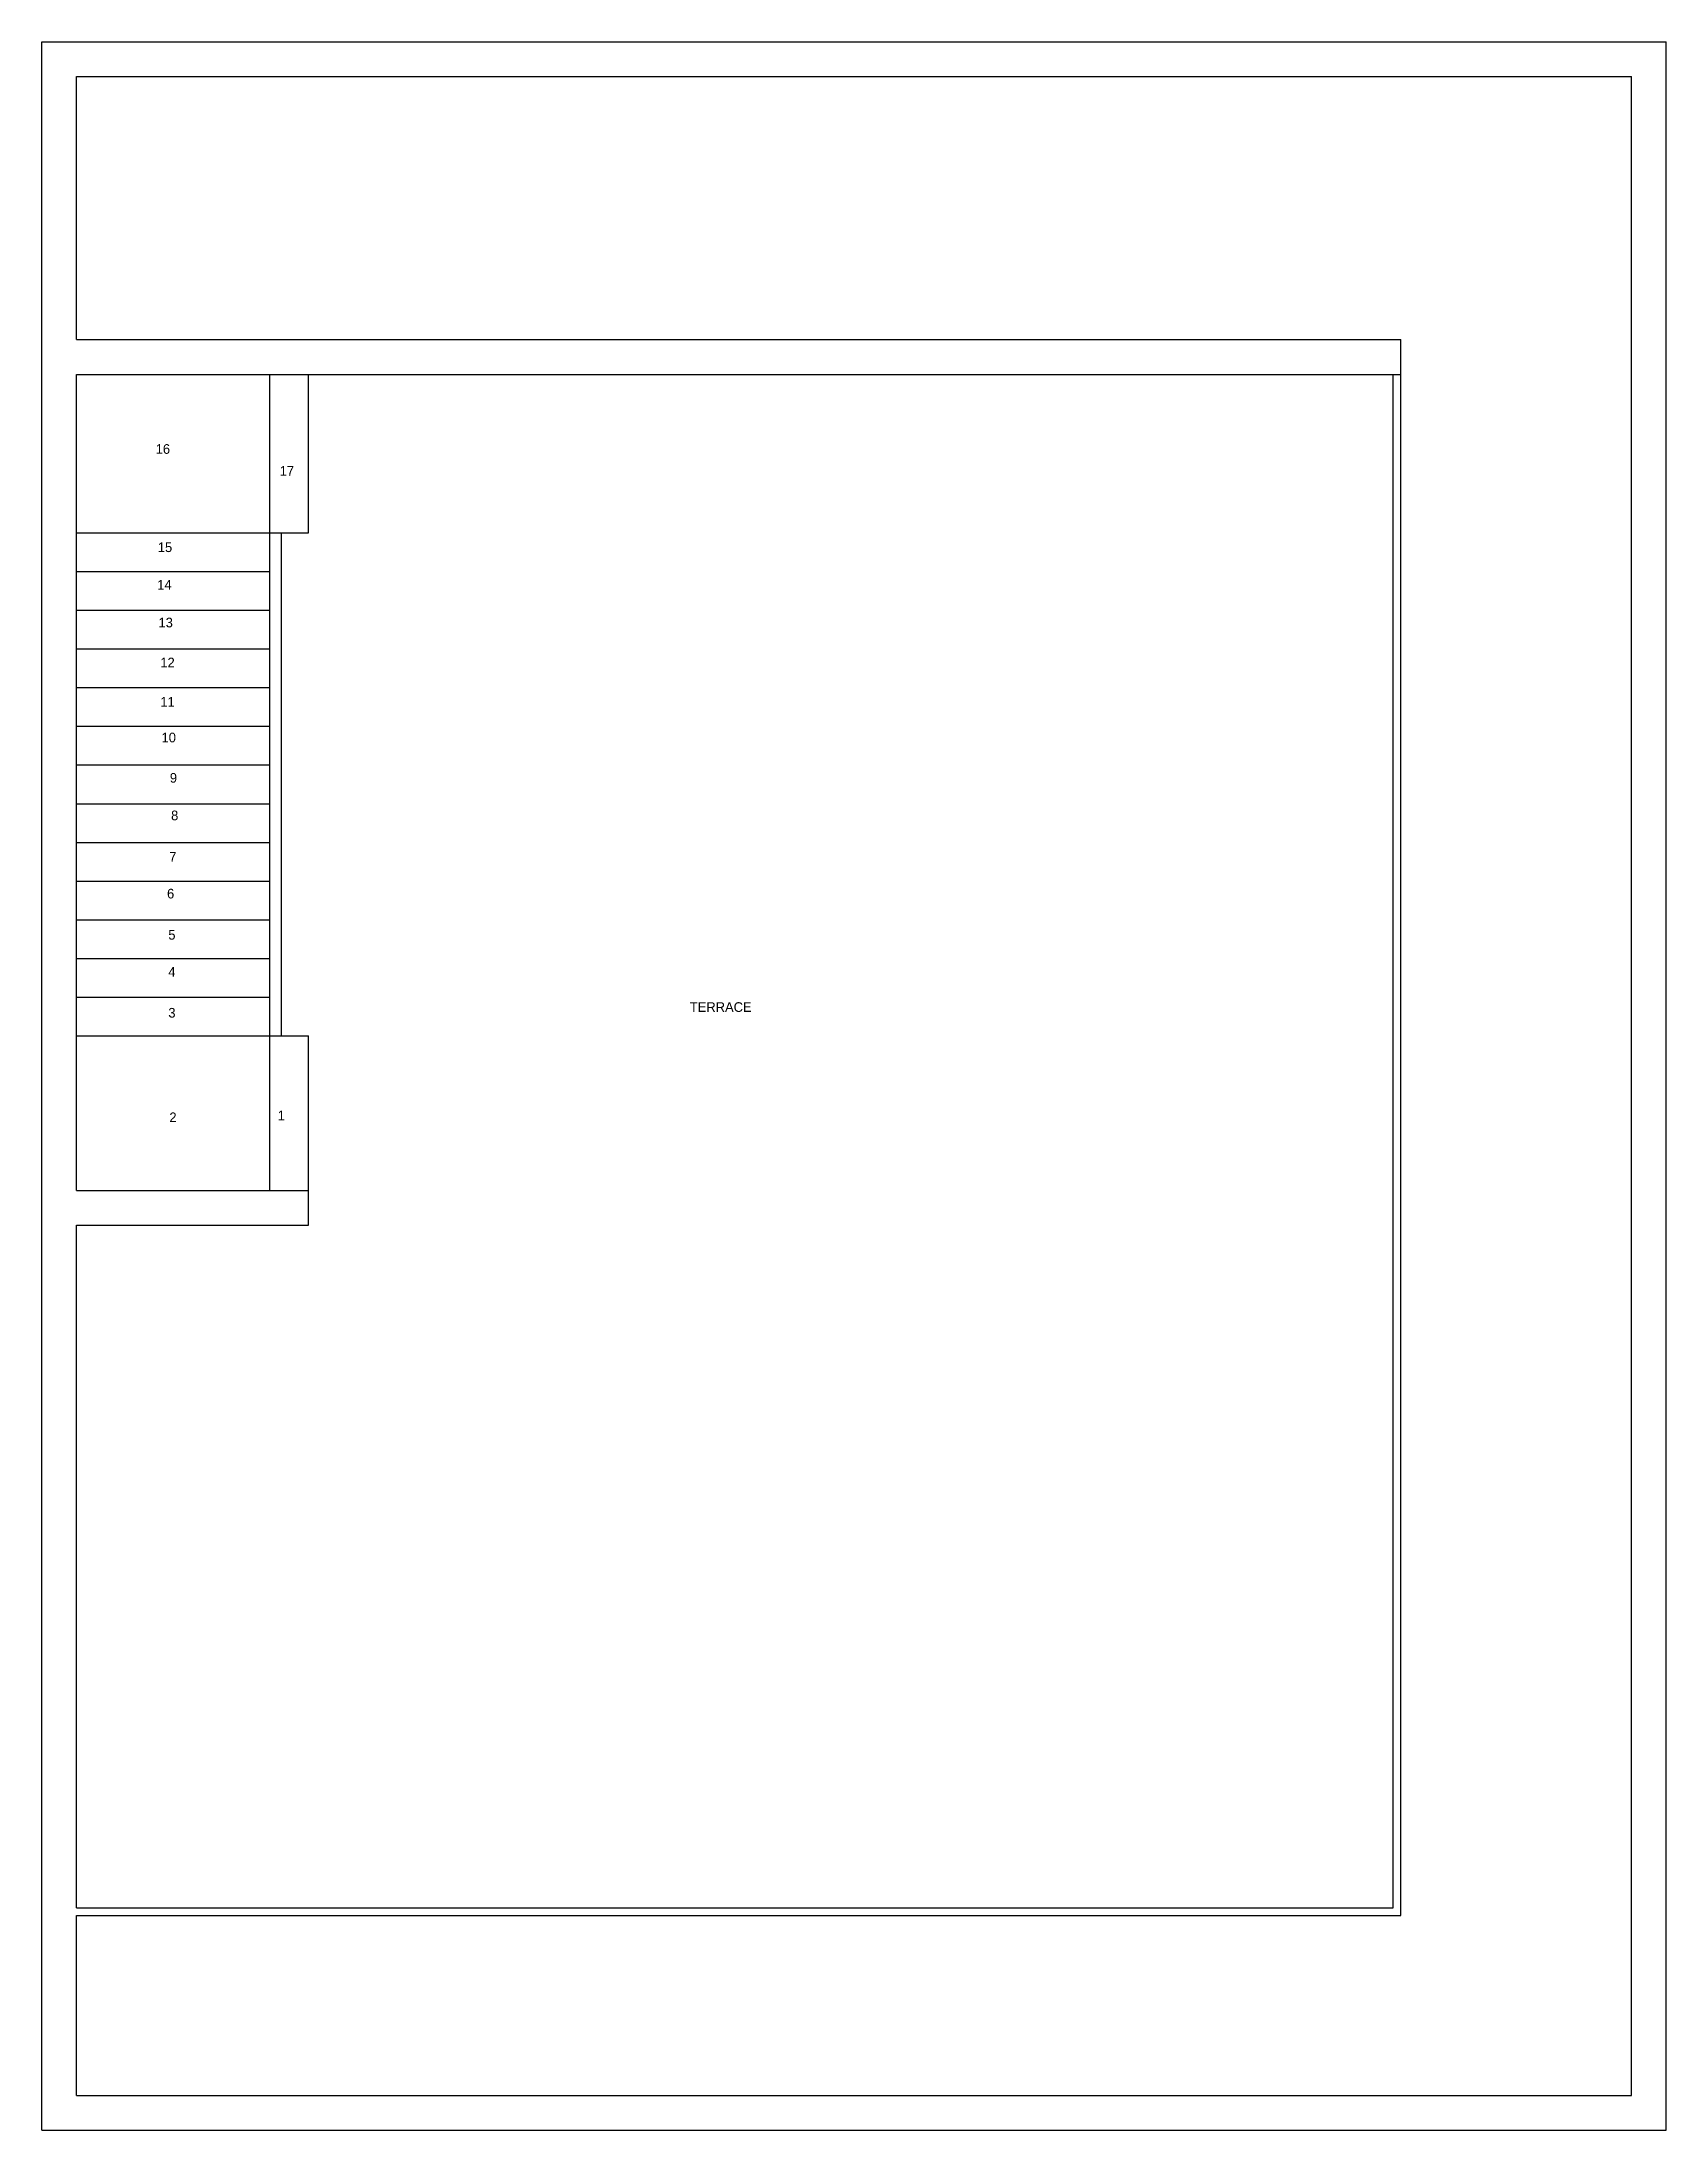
# Model space of a CAD drawing. Header units: metres. Extents: x 0 to 1561, y 0 to 540.
# Drawn here: x 1141 to 1561, y 0 to 540 of the extents above; entities that cross this region are included whole.
import ezdxf

# ---------------------------------------------------------------- set-up
doc = ezdxf.new("R2010")
doc.units = ezdxf.units.M
for name, color, linetype in [('Boundary', 7, 'Continuous'), ('Staircase', 7, 'Continuous'), ('Terrace', 7, 'Continuous')]:
    doc.layers.add(name, color=color, linetype=linetype)

msp = doc.modelspace()

# ---------------------------------------------------------------- texts
at = {"layer": 'Staircase', "char_height": 2.5, "attachment_point": 1}
for s, insert in [('16', (1170.52, 435.96)), ('17', (1202.56, 430.28)), ('15', (1171.07, 410.56)), ('14', (1170.91, 400.84)), ('13', (1171.24, 391.08)), ('12', (1171.72, 380.75)), ('11', (1171.72, 370.59)), ('10', (1172.03, 361.36)), ('9', (1174.18, 350.93)), ('8', (1174.5, 341.21)), ('7', (1174.01, 330.49)), ('6', (1173.45, 320.99)), ('5', (1173.78, 310.35)), ('4', (1173.78, 300.77)), ('3', (1173.78, 290.18)), ('2', (1174.05, 263.15)), ('1', (1202.07, 263.63))]:
    msp.add_mtext(s, dxfattribs=dict(at, insert=insert))
at = {"layer": 'Terrace', "insert": (1308.62, 291.66), "char_height": 2.5, "attachment_point": 1}
msp.add_mtext('TERRACE', dxfattribs=at)

# ---------------------------------------------------------------- linework, layer by layer
at = {"layer": 'Boundary'}
for p, q in [((1141.06, 0), (1141.06, 540)), ((1141.06, 540), (1561.06, 540)), ((1561.06, 0), (1561.06, 540)), ((1150.06, 531), (1552.06, 531)), ((1150.06, 463), (1150.06, 531)), ((1552.06, 9), (1552.06, 531)), ((1150.06, 9), (1150.06, 55.54)), ((1150.06, 9), (1552.06, 9)), ((1141.06, 0), (1561.06, 0))]:
    msp.add_line(p, q, dxfattribs=at)
at = {"layer": 'Staircase'}
for p, q in [((1150.06, 454), (1210.06, 454)), ((1150.06, 243), (1150.06, 454)), ((1200.06, 243), (1200.06, 454)), ((1210.06, 413), (1210.06, 454)), ((1150.06, 413), (1210.06, 413)), ((1203.06, 283), (1203.06, 413)), ((1150.06, 403), (1200.06, 403)), ((1150.06, 393), (1200.06, 393)), ((1150.06, 383), (1200.06, 383)), ((1150.06, 373), (1200.06, 373)), ((1150.06, 363), (1200.06, 363)), ((1150.06, 353), (1200.06, 353)), ((1150.06, 343), (1200.06, 343)), ((1150.06, 343), (1200.06, 343)), ((1150.06, 333), (1200.06, 333)), ((1150.06, 323), (1200.06, 323)), ((1150.06, 313), (1200.06, 313)), ((1150.06, 303), (1200.06, 303)), ((1150.06, 293), (1200.06, 293)), ((1150.06, 283), (1210.06, 283)), ((1210.06, 243), (1210.06, 283)), ((1150.06, 243), (1210.06, 243)), ((1210.06, 234), (1210.06, 243))]:
    msp.add_line(p, q, dxfattribs=at)
at = {"layer": 'Terrace'}
for p, q in [((1150.06, 463), (1492.47, 463)), ((1492.47, 55.54), (1492.47, 463)), ((1210.06, 454), (1492.47, 454)), ((1490.47, 57.54), (1490.47, 454)), ((1150.06, 57.54), (1150.06, 234)), ((1150.06, 234), (1210.06, 234)), ((1150.06, 57.54), (1490.47, 57.54)), ((1150.06, 55.54), (1492.47, 55.54))]:
    msp.add_line(p, q, dxfattribs=at)

msp.set_redraw_order([(e.dxf.handle, doc.entitydb.next_handle()) for e in msp.query("TEXT MTEXT ATTDEF DIMENSION ARC_DIMENSION")])  # texts and dimensions are drawn at this point

doc.saveas('drawing.dxf')
